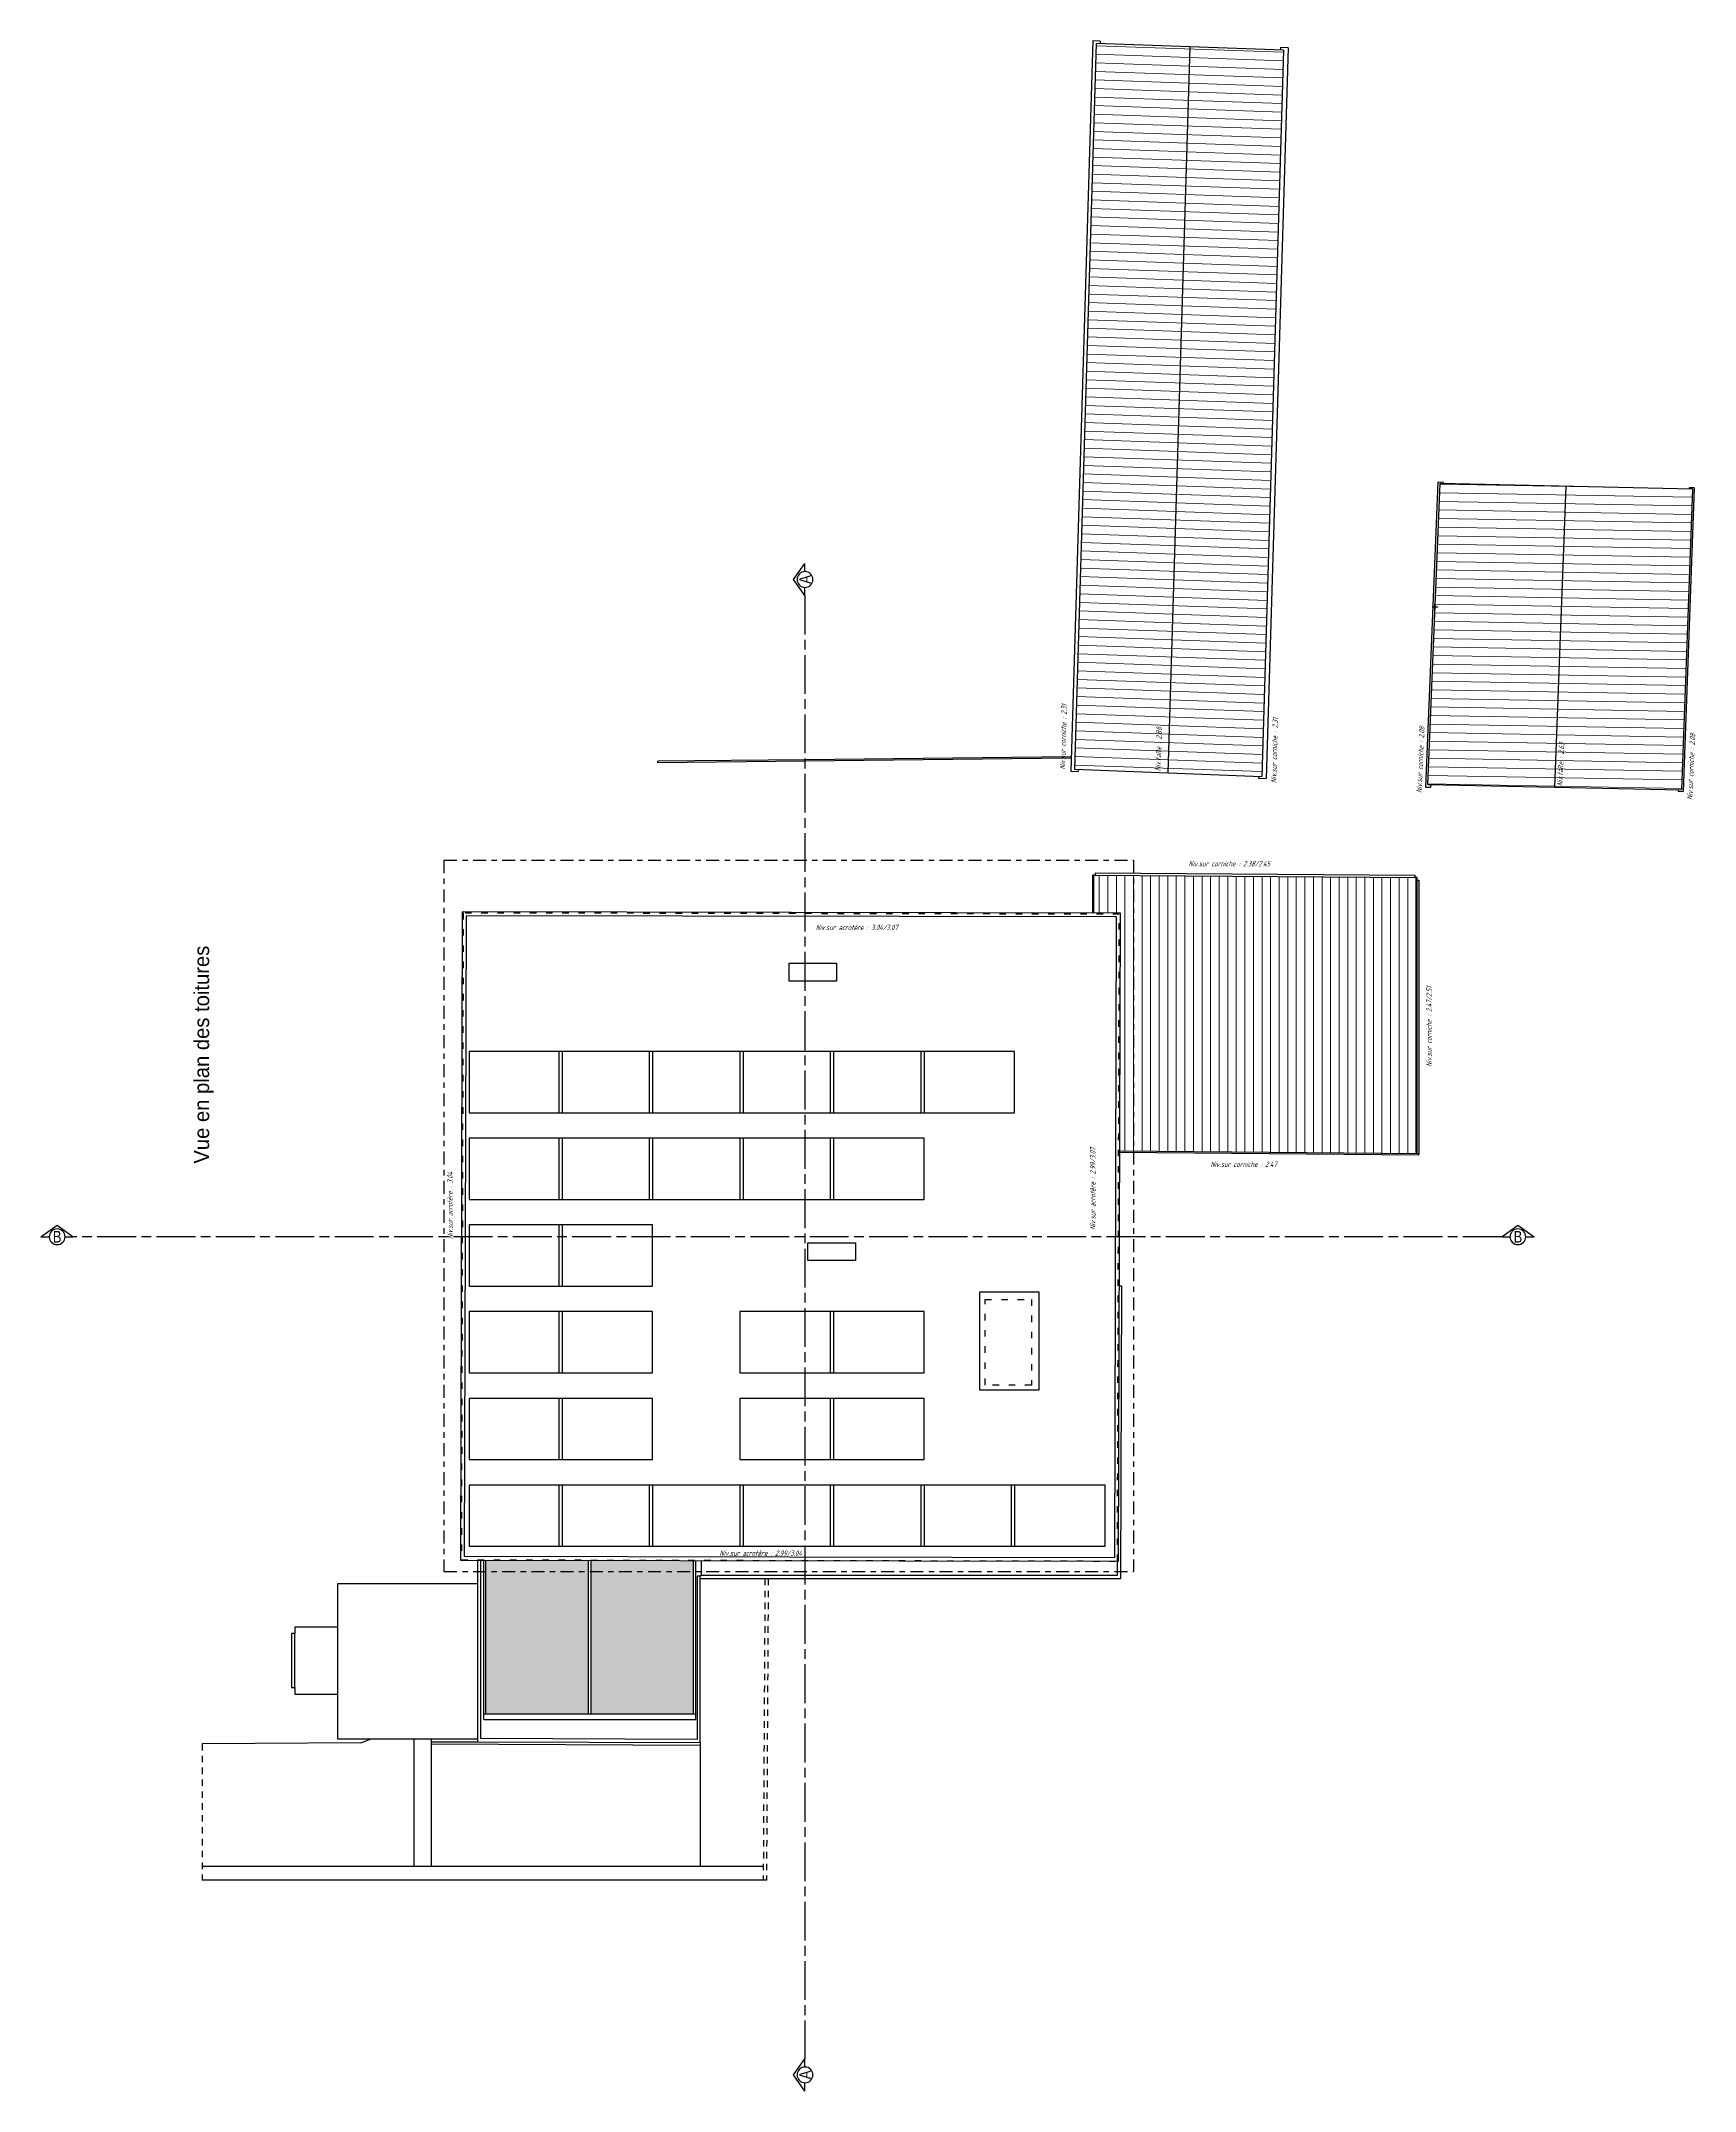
# Model space of a CAD drawing. Header units: metres. Extents: x -173 to 927, y -225 to 260.
# Drawn here: x 604.92 to 635.56, y 1.61 to 39.6 of the extents above; entities that cross this region are included whole.
import ezdxf
from ezdxf.enums import TextEntityAlignment as Align

# ---------------------------------------------------------------- set-up
doc = ezdxf.new("R2010")
doc.units = ezdxf.units.M
doc.header["$LTSCALE"] = 0.01
doc.header["$PDMODE"] = 2
doc.header["$PDSIZE"] = 0.05
for name, pattern in [('ACAD_ISO02W100', [15, 12, -3]), ('ACAD_ISO03W100', [30, 12, -18]), ('ACAD_ISO08W100', [36, 24, -3, 6, -3])]:
    doc.linetypes.add(name, pattern=pattern)
for name, color, linetype in [('Bordure bas', 5, 'Continuous'), ('Chassis', 71, 'Continuous'), ('DEP', 170, 'Continuous'), ('Hachure fenêtre', 252, 'Continuous'), ('Mur', 1, 'Continuous'), ('Niveaux', 2, 'Continuous'), ('panneaux voltaiques', 143, 'Continuous'), ('Revètement', 2, 'Continuous'), ('System Vent', 31, 'Continuous'), ('Texte', 7, 'Continuous'), ('Toiture', 7, 'Continuous'), ('Trait de Coupe', 4, 'ACAD_ISO08W100')]:
    doc.layers.add(name, color=color, linetype=linetype)
doc.layers.add('Hachure toiture', color=252, linetype='Continuous', lineweight=9)
doc.styles.add('Arial', font='arial.ttf')
doc.styles.add('ISO', font='isocp.shx', dxfattribs={"width": 0.8})
doc.styles.add('Legend', font='calibri.ttf')

# ---------------------------------------------------------------- blocks, each defined once
blk = doc.blocks.new('Trait de coupe-fleche')
at = {"layer": 'Trait de Coupe', "linetype": 'Continuous'}
for p, q in [((0, 0.445), (0, 0.598)), ((0.215, 0.299), (0, 0.598)), ((0, 0), (0.215, 0.299)), ((0, 0), (0, 0.153))]:
    blk.add_line(p, q, dxfattribs=at)
blk.add_circle((0, 0.299), 0.146, dxfattribs=at)

msp = doc.modelspace()

# ---------------------------------------------------------------- hatches: boundary and pattern name
at = {"layer": 'Hachure fenêtre'}
h = msp.add_hatch(color=254, dxfattribs=at)
h.dxf.hatch_style = 1
h.set_gradient(color1=(229, 228, 225), one_color=1, tint=1)
h.paths.add_polyline_path([(617.009, 11.44), (615.108, 11.444), (615.108, 8.597), (617.009, 8.597)])
h.paths.add_polyline_path([(615.06, 11.444), (613.16, 11.448), (613.16, 8.597), (615.06, 8.597)])
at = {"layer": 'Hachure toiture'}
h = msp.add_hatch(dxfattribs=at)
h.set_pattern_fill('LINE', color=256, scale=0.05, angle=178)
h.paths.add_polyline_path([(627.939, 39.428), (626.203, 39.49), (625.797, 26.035), (627.533, 25.969)])
h.paths.add_polyline_path([(626.203, 39.49), (624.468, 39.551), (624.062, 26.101), (625.797, 26.035)])
h = msp.add_hatch(dxfattribs=at)
h.set_pattern_fill('LINE', color=256, scale=0.05, angle=179)
h.paths.add_polyline_path([(635.511, 31.293), (633.174, 31.344), (632.961, 25.77), (635.312, 25.719)])
h.paths.add_polyline_path([(633.174, 31.344), (630.837, 31.395), (630.61, 25.822), (632.961, 25.77)])
h = msp.add_hatch(dxfattribs=at)
h.set_pattern_fill('LINE', color=256, scale=0.05, angle=270)
h.paths.add_polyline_path([(630.389, 24.095), (624.424, 24.141), (624.424, 23.434), (624.914, 23.433), (624.901, 19.024), (630.441, 18.974), (630.441, 24.048), (630.416, 24.048), (630.416, 18.998), (630.389, 18.998)])

# ---------------------------------------------------------------- linework, layer by layer
at = {"layer": 'Bordure bas', "linetype": 'ACAD_ISO02W100'}
for p, q in [((618.331, 11.101), (618.298, 5.517)), ((618.391, 11.101), (618.358, 5.517)), ((618.358, 5.517), (618.298, 5.517))]:
    msp.add_line(p, q, dxfattribs=at)
at = {"layer": 'Bordure bas'}
for points in [[(624.003, 26.333), (619.072, 26.278), (616.345, 26.25)], [(624.002, 26.304), (619.072, 26.25), (616.345, 26.222), (616.345, 26.25)], [(624.894, 16.531), (624.937, 16.531), (624.916, 11.101), (617.132, 11.101)], [(613.005, 11.448), (613.005, 8.079), (617.132, 8.065), (617.132, 11.147), (617.072, 11.147), (617.072, 8.125), (613.065, 8.139), (613.065, 11.448)], [(624.857, 11.425), (624.856, 11.161), (617.157, 11.161)]]:
    msp.add_lwpolyline(points, dxfattribs=at)
msp.add_lwpolyline([(609.619, 10.087), (609.559, 10.087), (609.559, 9.089), (609.619, 9.089)], close=True, dxfattribs=at)
at = {"layer": 'Chassis'}
for p, q in [((613.12, 8.497), (613.12, 11.448)), ((613.16, 8.597), (613.16, 11.448)), ((615.06, 8.597), (615.06, 11.444)), ((615.108, 8.597), (615.108, 11.444)), ((617.009, 8.597), (617.009, 11.44)), ((617.049, 8.497), (617.049, 11.44)), ((613.12, 8.597), (617.049, 8.597)), ((613.12, 8.497), (617.049, 8.497))]:
    msp.add_line(p, q, dxfattribs=at)
at = {"layer": 'DEP'}
for p, q in [((624.403, 39.596), (623.995, 26.067)), ((624.543, 39.591), (624.403, 39.596)), ((624.543, 39.591), (624.541, 39.548)), ((628.023, 39.468), (627.615, 25.929)), ((627.883, 39.473), (627.882, 39.43)), ((628.023, 39.468), (627.883, 39.473)), ((630.575, 25.772), (630.805, 31.418)), ((630.898, 31.416), (630.805, 31.418)), ((630.897, 31.393), (630.898, 31.416)), ((635.544, 31.314), (635.344, 25.692)), ((635.451, 31.316), (635.45, 31.294)), ((635.544, 31.314), (635.451, 31.316)), ((623.995, 26.067), (624.135, 26.062)), ((624.136, 26.098), (624.135, 26.062)), ((627.476, 25.971), (627.474, 25.933)), ((627.474, 25.934), (627.615, 25.929)), ((630.575, 25.772), (630.668, 25.77)), ((630.668, 25.77), (630.671, 25.82)), ((635.251, 25.72), (635.25, 25.694)), ((635.25, 25.694), (635.344, 25.692)), ((624.448, 24.183), (624.447, 24.14)), ((624.448, 24.183), (630.37, 24.138)), ((630.37, 24.138), (630.37, 24.096))]:
    msp.add_line(p, q, dxfattribs=at)
at = {"layer": 'Mur'}
msp.add_point((630.743, 29.109), dxfattribs=at)
at = {"layer": 'panneaux voltaiques'}
for p, q in [((614.51, 20.872), (614.51, 19.738)), ((614.572, 20.872), (614.572, 19.738)), ((616.186, 20.872), (616.186, 19.738)), ((616.248, 20.872), (616.248, 19.738)), ((617.863, 20.872), (617.863, 19.738)), ((617.925, 20.872), (617.925, 19.738)), ((619.539, 20.872), (619.539, 19.738)), ((619.601, 20.872), (619.601, 19.738)), ((621.216, 20.872), (621.216, 19.738)), ((621.278, 20.872), (621.278, 19.738)), ((614.51, 19.265), (614.51, 18.131)), ((614.572, 19.265), (614.572, 18.131)), ((616.186, 19.265), (616.186, 18.131)), ((616.248, 19.265), (616.248, 18.131)), ((617.863, 19.265), (617.863, 18.131)), ((617.925, 19.265), (617.925, 18.131)), ((619.539, 19.265), (619.539, 18.131)), ((619.601, 19.265), (619.601, 18.131)), ((614.51, 17.658), (614.51, 16.524)), ((614.572, 17.658), (614.572, 16.524)), ((614.51, 16.051), (614.51, 14.918)), ((614.572, 16.051), (614.572, 14.918)), ((619.539, 16.051), (619.539, 14.918)), ((619.601, 16.051), (619.601, 14.918)), ((614.51, 14.444), (614.51, 13.311)), ((614.572, 14.444), (614.572, 13.311)), ((619.539, 14.444), (619.539, 13.311)), ((619.601, 14.444), (619.601, 13.311)), ((614.51, 12.837), (614.51, 11.704)), ((614.572, 12.837), (614.572, 11.704)), ((616.186, 12.837), (616.186, 11.704)), ((616.248, 12.837), (616.248, 11.704)), ((617.863, 12.837), (617.863, 11.704)), ((617.925, 12.837), (617.925, 11.704)), ((619.539, 12.837), (619.539, 11.704)), ((619.601, 12.837), (619.601, 11.704)), ((621.216, 12.837), (621.216, 11.704)), ((621.278, 12.837), (621.278, 11.704)), ((622.893, 12.837), (622.893, 11.704)), ((622.954, 12.837), (622.954, 11.704))]:
    msp.add_line(p, q, dxfattribs=at)
for points in [[(622.954, 20.872), (612.849, 20.872), (612.849, 19.738), (622.954, 19.738)], [(621.278, 19.265), (612.849, 19.265), (612.849, 18.131), (621.278, 18.131)], [(617.863, 14.918), (621.278, 14.918), (621.278, 16.051), (617.863, 16.051)], [(617.863, 13.311), (621.278, 13.311), (621.278, 14.444), (617.863, 14.444)], [(624.631, 12.837), (612.849, 12.837), (612.849, 11.704), (624.631, 11.704)]]:
    msp.add_lwpolyline(points, close=True, dxfattribs=at)
for points in [[(616.248, 17.658), (612.849, 17.658), (612.849, 16.524), (616.248, 16.524), (616.248, 17.658)], [(616.248, 16.051), (612.849, 16.051), (612.849, 14.918), (616.248, 14.918), (616.248, 16.051)], [(616.248, 14.444), (612.849, 14.444), (612.849, 13.311), (616.248, 13.311), (616.248, 14.444)]]:
    msp.add_lwpolyline(points, dxfattribs=at)
at = {"layer": 'Revètement'}
for p, q in [((617.157, 11.159), (617.157, 11.44)), ((617.132, 11.147), (617.132, 11.159)), ((617.157, 11.159), (617.132, 11.159)), ((613.005, 11.006), (610.414, 11.006)), ((610.414, 11.006), (610.414, 8.134)), ((610.414, 10.203), (609.619, 10.203)), ((609.619, 10.203), (609.619, 10.087)), ((609.619, 9.089), (609.619, 8.964)), ((609.619, 8.964), (610.414, 8.964)), ((610.841, 8.06), (607.901, 8.042)), ((610.414, 8.134), (613.005, 8.134)), ((610.841, 8.06), (611.037, 8.134)), ((611.823, 8.134), (611.823, 5.769)), ((612.147, 8.134), (612.147, 5.769)), ((613.005, 8.075), (612.147, 8.075)), ((617.132, 8.011), (612.147, 8.036)), ((613.005, 8.079), (613.005, 8.075)), ((617.132, 8.065), (617.132, 5.769)), ((618.3, 5.769), (607.901, 5.769)), ((618.298, 5.517), (607.901, 5.517))]:
    msp.add_line(p, q, dxfattribs=at)
at = {"layer": 'Revètement', "linetype": 'ACAD_ISO02W100'}
msp.add_line((607.901, 8.042), (607.901, 5.517), dxfattribs=at)
at = {"layer": 'System Vent'}
for points in [[(618.777, 22.506), (619.658, 22.506), (619.658, 22.177), (618.777, 22.177)], [(619.126, 17.325), (620.007, 17.325), (620.007, 16.996), (619.126, 16.996)]]:
    msp.add_lwpolyline(points, close=True, dxfattribs=at)
at = {"layer": 'Toiture'}
for p, q in [((624.468, 39.551), (624.062, 26.101)), ((627.939, 39.428), (624.468, 39.551)), ((626.203, 39.49), (625.797, 26.035)), ((627.939, 39.428), (627.533, 25.969)), ((630.61, 25.822), (630.837, 31.395)), ((635.511, 31.293), (630.837, 31.395)), ((632.961, 25.77), (633.174, 31.344)), ((635.511, 31.293), (635.312, 25.719)), ((624.062, 26.101), (627.533, 25.969)), ((630.61, 25.822), (635.312, 25.719)), ((624.424, 24.141), (630.389, 24.095)), ((630.416, 24.048), (630.441, 24.048)), ((630.441, 24.048), (630.441, 18.974)), ((612.722, 23.457), (612.687, 11.449)), ((624.914, 23.433), (612.722, 23.457)), ((612.792, 23.387), (612.757, 11.519)), ((624.844, 23.364), (612.792, 23.387)), ((624.809, 11.495), (624.844, 23.364)), ((624.879, 11.425), (624.914, 23.433)), ((630.441, 18.974), (624.901, 19.024)), ((630.441, 18.949), (624.901, 18.999)), ((630.441, 18.949), (630.441, 18.974)), ((612.687, 11.449), (624.879, 11.425)), ((612.757, 11.519), (624.809, 11.495))]:
    msp.add_line(p, q, dxfattribs=at)
msp.add_lwpolyline([(624.424, 23.434), (624.424, 24.141), (624.396, 24.141), (624.396, 23.435)], dxfattribs=at)
for points in [[(630.416, 24.095), (630.389, 24.095), (630.389, 18.998), (630.416, 18.998)], [(623.406, 14.598), (622.308, 14.598), (622.308, 16.418), (623.406, 16.418)]]:
    msp.add_lwpolyline(points, close=True, dxfattribs=at)
at = {"layer": 'Toiture', "linetype": 'ACAD_ISO03W100'}
for points in [[(612.741, 23.438), (612.706, 11.454), (624.86, 11.43), (624.895, 23.415)], [(623.267, 14.69), (622.41, 14.69), (622.41, 16.279), (623.267, 16.279)]]:
    msp.add_lwpolyline(points, close=True, dxfattribs=at)
at = {"layer": 'Trait de Coupe', "ltscale": 3}
for p, q in [((619.072, 29.318), (619.072, 2.209)), ((631.98, 17.439), (605.516, 17.439))]:
    msp.add_line(p, q, dxfattribs=at)
at = {"layer": 'Trait de Coupe', "color": 8}
for p, q in [((612.384, 24.416), (612.384, 11.237)), ((612.384, 24.416), (625.157, 24.416)), ((625.157, 24.416), (625.157, 11.237)), ((612.384, 11.237), (625.157, 11.237))]:
    msp.add_line(p, q, dxfattribs=at)

# ---------------------------------------------------------------- block references
at = {"layer": 'Trait de Coupe', "xscale": -1}
for p in [(619.072, 29.318), (619.072, 1.61)]:
    msp.add_blockref('Trait de coupe-fleche', p, dxfattribs=at)
at = {"layer": 'Trait de Coupe', "xscale": -1, "rotation": 270}
for p in [(604.918, 17.439), (631.98, 17.439)]:
    msp.add_blockref('Trait de coupe-fleche', p, dxfattribs=at)

# ---------------------------------------------------------------- texts
at = {"layer": 'Niveaux', "style": 'ISO', "oblique": 18, "width": 0.8}
for s, rotation, p in [('Niv.sur corniche : 2.31', 88.4294, (623.857, 26.701)), ('Niv.faîte : 2.88', 88.4294, (625.622, 26.471)), ('Niv.sur corniche : 2.31', 88.4294, (627.769, 26.449)), ('Niv.sur corniche : 2.08', 87.4594, (630.474, 26.277)), ('Niv.sur corniche : 2.08', 87.4594, (635.489, 26.148)), ('Niv.faîte : 2.63', 87.4594, (633.072, 26.19)), ('Niv.sur corniche : 2.47/2.51', 90, (630.634, 21.332)), ('Niv.sur acrotère : 2.99/3.07', 90, (624.404, 18.326)), ('Niv.sur acrotère : 3.04', 90, (612.496, 18.017))]:
    msp.add_text(s, height=0.1, rotation=rotation, dxfattribs=at).set_placement(p, align=Align.MIDDLE_CENTER)
for s, p in [('Niv.sur corniche : 2.38/2.45', (626.931, 24.352)), ('Niv.sur acrotère : 3.04/3.07', (620.028, 23.17)), ('Niv.sur corniche : 2.47', (627.196, 18.782)), ('Niv.sur acrotère : 2.99/3.04', (618.25, 11.576))]:
    msp.add_text(s, height=0.1, dxfattribs=at).set_placement(p, align=Align.MIDDLE_CENTER)
at = {"layer": 'Texte', "insert": (607.935, 18.794), "char_height": 0.28, "attachment_point": 4, "rotation": 90, "style": 'Legend'}
msp.add_mtext_dynamic_manual_height_columns('{\\fBankGothic Lt BT|b0|i0|c0|p34;Vue en plan des toitures}', width=9.86889, gutter_width=12.5, heights=[0.181], dxfattribs=at)
at = {"layer": 'Trait de Coupe', "style": 'Arial', "width": 0.8}
for p in [(619.072, 29.618), (619.072, 1.91)]:
    msp.add_text('A', height=0.216, rotation=90, dxfattribs=at).set_placement(p, align=Align.MIDDLE_CENTER)
for p in [(605.217, 17.439), (632.28, 17.439)]:
    msp.add_text('B', height=0.216, dxfattribs=at).set_placement(p, align=Align.MIDDLE_CENTER)

doc.saveas('drawing.dxf')
